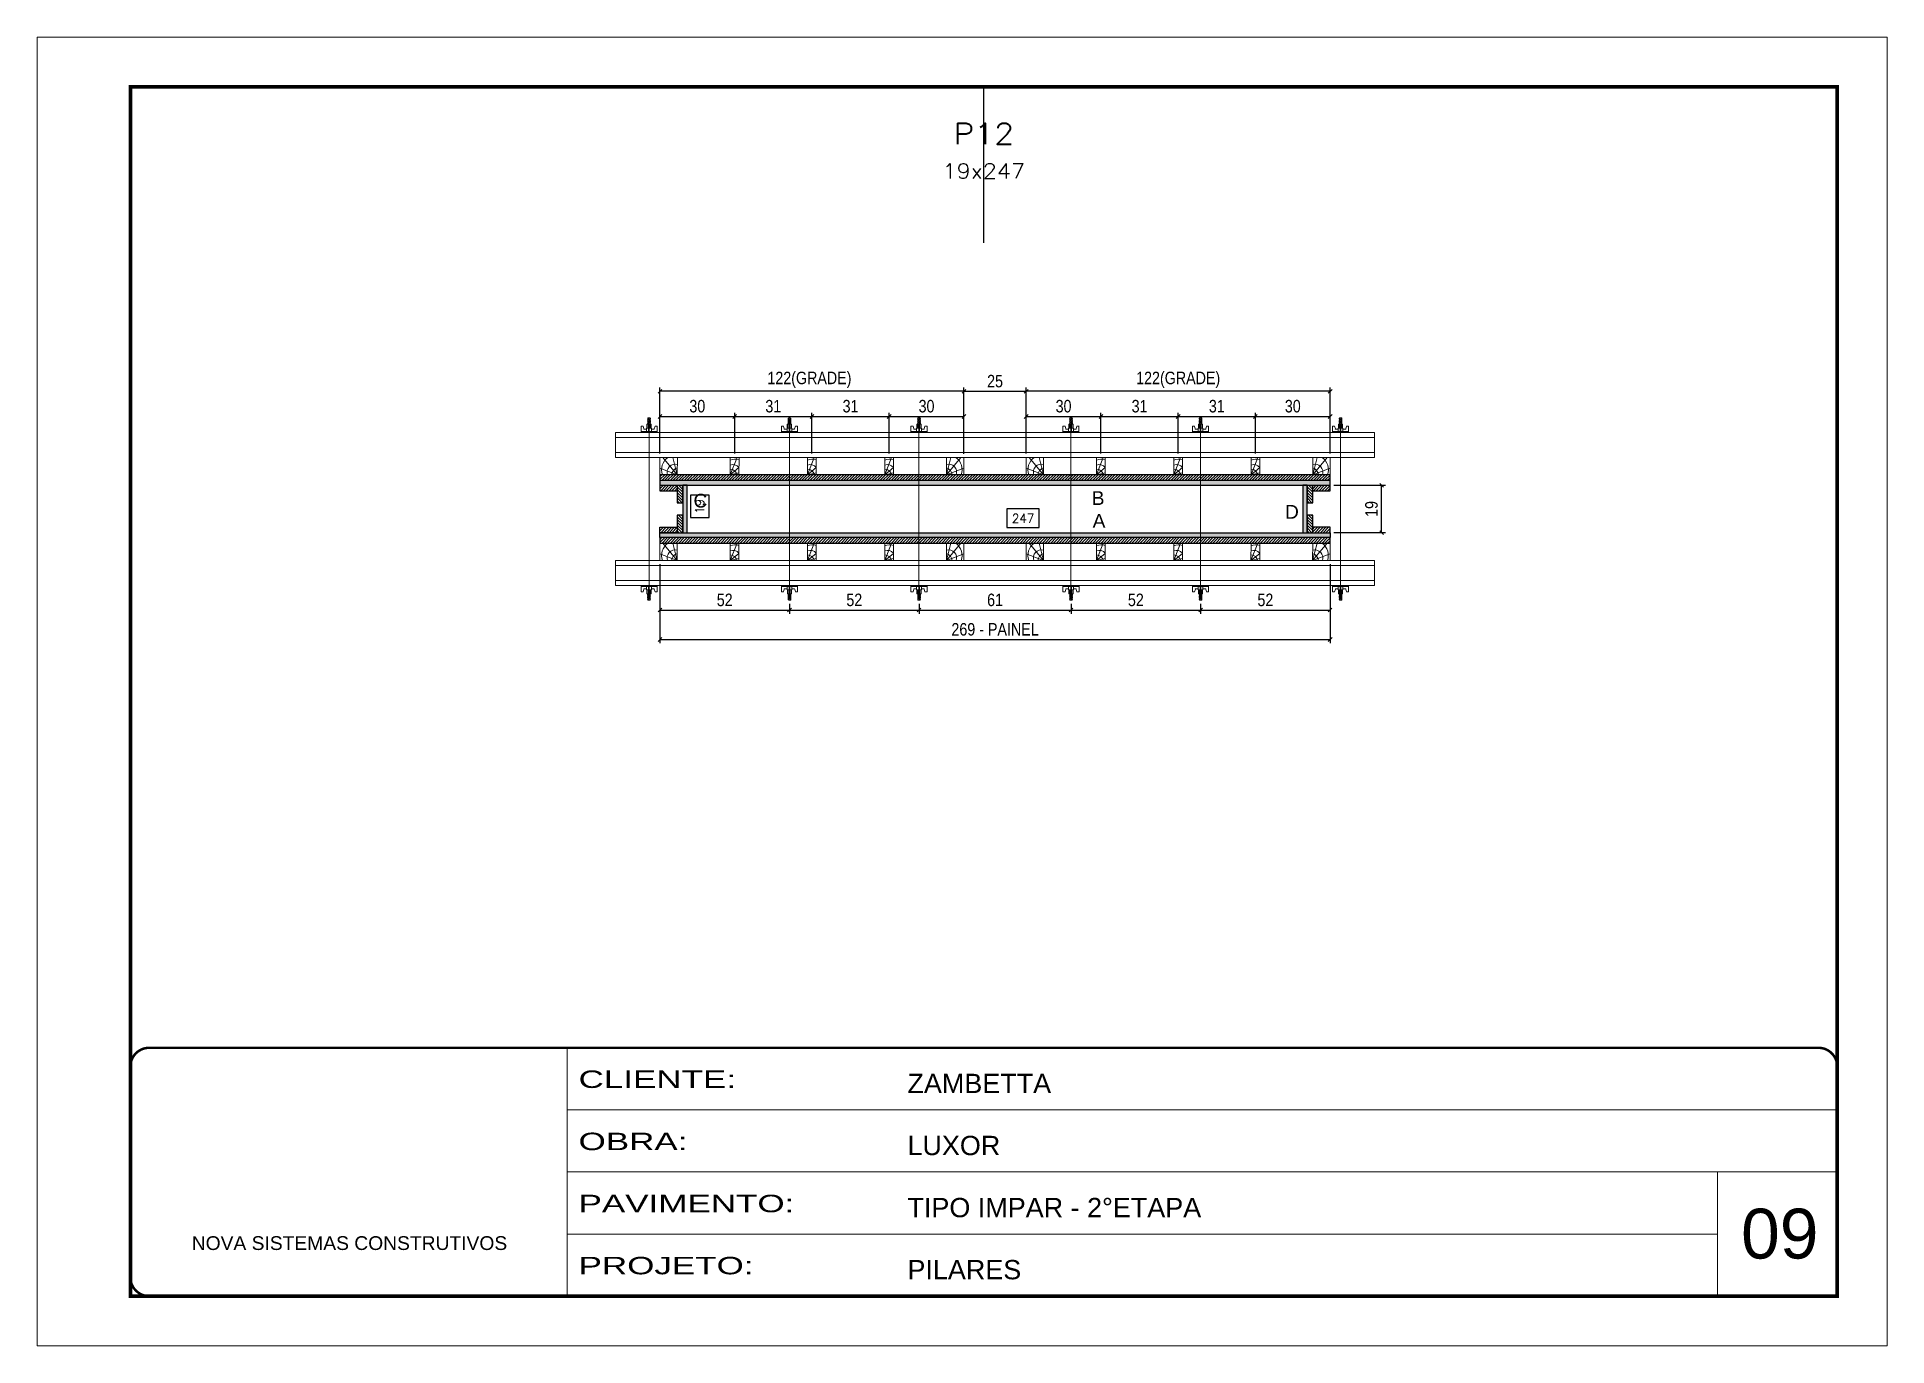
# Model space of a CAD drawing. Extents: x 14400 to 20667, y -21631 to 6985.
# Drawn here: x 14413 to 15898, y 3638 to 4688 of the extents above; entities that cross this region are included whole.
import ezdxf
from ezdxf.enums import TextEntityAlignment as Align

# ---------------------------------------------------------------- set-up
doc = ezdxf.new("R2010")
doc.units = 0
for name, pattern in [('CONTINUO', [0]), ('DASHED', [0.75, 0.5, -0.25]), ('HIDDEN', [0.375, 0.25, -0.125])]:
    doc.linetypes.add(name, pattern=pattern)
for name, color, linetype, lineweight in [('CARIMBO', 255, 'Continuous', 9), ('Folhas', 255, 'Continuous', 9), ('Hachura', 251, 'Continuous', 9), ('Madeira', 126, 'Continuous', 18), ('Perfil Metálico', 224, 'Continuous', 18), ('SARRAFO DE PRESSAO', 251, 'DASHED', 9), ('Texto Seção', 7, 'Continuous', 15)]:
    doc.layers.add(name, color=color, linetype=linetype, lineweight=lineweight)
for name, color, linetype in [('CHAPA', 1, 'Continuous'), ('COTA', 241, 'Continuous'), ('SARRAFO', 251, 'Continuous'), ('Texto de Titulo', 7, 'Continuous'), ('Texto Qtd Sarr', 242, 'Continuous'), ('TEXTO_GERAL', 7, 'Continuous')]:
    doc.layers.add(name, color=color, linetype=linetype)
doc.styles.add('ARIAL', font='arial.ttf')
doc.styles.add('COTA TECNICA 2X', font='techl___.ttf', dxfattribs={"height": 10})
doc.styles.add('ROMANS', font='romans.shx')
doc.styles.add('Tecnologia', font='')
doc.styles.get('Tecnologia').set_extended_font_data('Forgotten Futurist')
doc.dimstyles.new('SECAO PILAR', dxfattribs={"dimtxt": 10, "dimasz": 3, "dimexe": 3, "dimexo": 3, "dimgap": 3, "dimtad": 1, "dimdec": 1, "dimlfac": 0.5, "dimzin": 12, "dimdsep": 46, "dimtxsty": 'COTA TECNICA 2X', "dimblk1": 'OBLIQUE', "dimblk2": 'OBLIQUE', "dimsah": 1, "dimcen": 0.9, "dimclrd": 256, "dimclre": 256, "dimclrt": 256, "dimadec": 1, "dimazin": 3, "dimtfac": 1, "dimtdec": 1, "dimtmove": 0, "dimatfit": 3, "dimfxl": 1, "dimtolj": 1, "dimtzin": 12, "dimarcsym": 0})
doc.dimstyles.new('SECÇÃO 2', dxfattribs={"dimtxt": 7, "dimasz": 6, "dimexe": 0.18, "dimexo": 2, "dimgap": -4, "dimtad": 3, "dimdec": 1, "dimlfac": 0.5, "dimzin": 12, "dimdsep": 46, "dimtxsty": 'ROMANS', "dimblk": 'ARCHTICK', "dimcen": 0.09, "dimse1": 1, "dimse2": 1, "dimsd1": 1, "dimsd2": 1, "dimclrd": 180, "dimclre": 5, "dimclrt": 1, "dimadec": 0, "dimazin": 3, "dimtfac": 1, "dimtdec": 1, "dimtofl": 0, "dimtmove": 0, "dimatfit": 3, "dimldrblk": 'ARCHTICK', "dimfxl": 1, "dimtolj": 1, "dimtzin": 0, "dimarcsym": 0})
pattern_1 = [(225, (5789.5001, -18601.4308), (1.12253202, -1.12253202), [])]

msp = doc.modelspace()

# ---------------------------------------------------------------- texts
at = {"layer": 'CARIMBO', "style": 'ARIAL'}
msp.add_text('09', height=40, dxfattribs=at).set_placement((15781.33, 3707.72))
at = {"layer": 'TEXTO_GERAL', "style": 'ARIAL'}
for s, p in [('B', (15265.21, 4317.73)), ('C', (14945.96, 4315.63)), ('D', (15420.81, 4306.7)), ('A', (15265.96, 4299.5))]:
    msp.add_text(s, height=11, dxfattribs=at).set_placement(p, align=Align.MIDDLE_CENTER)

# ---------------------------------------------------------------- blocks, each defined once
blk = doc.blocks.new('9999999999')
at = {"color": 30, "linetype": 'CONTINUO'}
for p, q in [((98564.6, 34230.2), (98564.6, 34429.4)), ((98564.6, 34379.6), (99584, 34379.6)), ((98564.6, 34329.8), (99488, 34329.8)), ((99584, 34329.8), (99488, 34329.8)), ((99488, 34329.8), (99488, 34230.2)), ((98564.6, 34280), (99488, 34280))]:
    blk.add_line(p, q, dxfattribs=at)
at = {"color": 30, "linetype": 'CONTINUO', "const_width": 2}
blk.add_lwpolyline([(99584, 34230.2), (99584, 34414.4, 0.414214), (99569, 34429.4), (98229, 34429.4, 0.414214), (98214, 34414.4), (98214, 34245.2, 0.414214), (98229, 34230.2), (99584, 34230.2)], format="xyb", dxfattribs=at)
at = {"layer": 'Folhas'}
blk.add_lwpolyline([(98139, 34190.2), (99624, 34190.2), (99624, 35240.2), (98139, 35240.2)], close=True, dxfattribs=at)
at = {"layer": 'Folhas', "color": 30, "const_width": 3}
blk.add_lwpolyline([(98214, 34230.2), (99584, 34230.2), (99584, 35200.2), (98214, 35200.2)], close=True, dxfattribs=at)
at = {"color": 7, "linetype": 'Continuous', "ltscale": 5, "style": 'ARIAL'}
for s, height, p in [('ZAMBETTA', 15.48, (98837.7, 34393.1)), ('LUXOR', 15.48, (98837.7, 34343.3)), ('TIPO IMPAR - 2°ETAPA', 15.483, (98837.7, 34293.5)), ('NOVA SISTEMAS CONSTRUTIVOS', 11.059, (98263.2, 34267.2)), ('PILARES', 15.48, (98837.7, 34243.7))]:
    blk.add_text(s, height=height, dxfattribs=at).set_placement(p)
at = {"layer": 'Folhas', "color": 7, "style": 'Tecnologia', "width": 1.5}
for s, p in [('CLIENTE:', (98573.7, 34397.2)), ('OBRA:', (98573.7, 34347.3)), ('PAVIMENTO:', (98573.7, 34297.5)), ('PROJETO:', (98573.7, 34247.7))]:
    blk.add_text(s, height=14, dxfattribs=at).set_placement(p)
blk = doc.blocks.new('*D664')
at = {"layer": 'COTA', "color": 180, "lineweight": -2, "transparency": 16777216}
for p, q in [((14952.9, 4320.1), (14937.9, 4320.1)), ((14937.9, 4320.1), (14937.9, 4302.1)), ((14952.9, 4302.1), (14952.9, 4320.1)), ((14937.9, 4302.1), (14952.9, 4302.1))]:
    blk.add_line(p, q, dxfattribs=at)
at = {"layer": 'Defpoints', "color": 0, "transparency": 16777216}
for p in [(14952.8, 4328), (14952.8, 4290), (14956.9, 4290)]:
    blk.add_point(p, dxfattribs=at)
at = {"layer": 'COTA', "color": 1, "transparency": 16777216, "insert": (14945.4, 4311.1), "char_height": 7, "attachment_point": 5, "rotation": 90, "style": 'ROMANS'}
blk.add_mtext('\\A1;19', dxfattribs=at)
blk = doc.blocks.new('_ArchTick')
at = {"color": 0, "linetype": 'ByBlock', "const_width": 0.15}
blk.add_lwpolyline([(-0.5, -0.5), (0.5, 0.5)], dxfattribs=at)
blk = doc.blocks.new('*D665')
at = {"layer": 'COTA', "color": 180, "lineweight": -2, "transparency": 16777216}
for p, q in [((15218, 4309), (15192, 4309)), ((15192, 4309), (15192, 4294)), ((15218, 4294), (15218, 4309)), ((15192, 4294), (15218, 4294))]:
    blk.add_line(p, q, dxfattribs=at)
at = {"layer": 'Defpoints', "color": 0, "transparency": 16777216}
for p in [(14935.5, 4290), (15429.5, 4290), (15429.5, 4290)]:
    blk.add_point(p, dxfattribs=at)
at = {"layer": 'COTA', "color": 1, "transparency": 16777216, "insert": (15205, 4301.5), "char_height": 7, "attachment_point": 5, "style": 'ROMANS'}
blk.add_mtext('\\A1;247', dxfattribs=at)
blk = doc.blocks.new('_Oblique')
at = {"color": 0, "linetype": 'ByBlock', "lineweight": -2}
blk.add_line((-0.5, -0.5), (0.5, 0.5), dxfattribs=at)
blk = doc.blocks.new('*D666')
at = {"layer": 'COTA', "lineweight": -2, "transparency": 16777216}
for p, q in [((14913.5, 4264.6), (14913.5, 4201.3)), ((15451.5, 4264.6), (15451.5, 4201.3)), ((14913.5, 4204.3), (15451.5, 4204.3))]:
    blk.add_line(p, q, dxfattribs=at)
at = {"layer": 'Defpoints', "color": 0, "transparency": 16777216}
for p in [(14913.5, 4267.6), (15451.5, 4267.6), (15451.5, 4204.3)]:
    blk.add_point(p, dxfattribs=at)
at = {"layer": 'COTA', "lineweight": -2, "transparency": 16777216, "xscale": 3, "yscale": 3, "zscale": 3, "rotation": 180}
blk.add_blockref('_Oblique', (14913.5, 4204.3), dxfattribs=at)
at = {"layer": 'COTA', "lineweight": -2, "transparency": 16777216, "xscale": 3, "yscale": 3, "zscale": 3}
blk.add_blockref('_Oblique', (15451.5, 4204.3), dxfattribs=at)
at = {"layer": 'COTA', "transparency": 16777216, "insert": (15182.5, 4212.4), "char_height": 10, "attachment_point": 5, "style": 'COTA TECNICA 2X'}
blk.add_mtext('\\A1;269 - PAINEL', dxfattribs=at)
blk = doc.blocks.new('*D667')
at = {"layer": 'COTA', "lineweight": -2, "transparency": 16777216}
for p, q in [((14913.5, 4264.6), (14913.5, 4224.9)), ((15017.5, 4232.8), (15017.5, 4224.9)), ((14913.5, 4227.9), (15017.5, 4227.9))]:
    blk.add_line(p, q, dxfattribs=at)
at = {"layer": 'Defpoints', "color": 0, "transparency": 16777216}
for p in [(14913.5, 4267.6), (15017.5, 4235.8), (15017.5, 4227.9)]:
    blk.add_point(p, dxfattribs=at)
at = {"layer": 'COTA', "lineweight": -2, "transparency": 16777216, "xscale": 3, "yscale": 3, "zscale": 3, "rotation": 180}
blk.add_blockref('_Oblique', (14913.5, 4227.9), dxfattribs=at)
at = {"layer": 'COTA', "lineweight": -2, "transparency": 16777216, "xscale": 3, "yscale": 3, "zscale": 3}
blk.add_blockref('_Oblique', (15017.5, 4227.9), dxfattribs=at)
at = {"layer": 'COTA', "transparency": 16777216, "insert": (14965.5, 4236), "char_height": 10, "attachment_point": 5, "style": 'COTA TECNICA 2X'}
blk.add_mtext('\\A1;52', dxfattribs=at)
blk = doc.blocks.new('C')
at = {"layer": 'Hachura', "color": 0}
for p, q in [((0, 3.22), (0, -3.22)), ((0.45, 3.22), (0, 3.22)), ((0.46, 3.16), (0, 3.16)), ((0.46, 3.05), (0, 3.05)), ((0.46, 2.88), (0, 2.88)), ((0, 2.75), (0, -1.16)), ((0.46, 2.65), (0, 2.65)), ((0.46, 2.23), (0, 2.23)), ((0.46, 1.51), (0, 1.51)), ((0.39, 0.49), (0.17, 0.49)), ((0.45, -3.23), (0.45, 3.22)), ((0.45, 3.22), (2.58, 3.22)), ((1.74, 0.97), (0.45, 0.97)), ((1.45, 0.1), (0.45, 0.1)), ((1.35, 1.94), (1.35, 0.96)), ((2.58, 2.39), (1.47, 2.09)), ((1.74, -0.97), (1.74, 0.97)), ((1.74, 0.97), (1.74, 0.84)), ((1.74, 0.97), (1.74, 0.84)), ((1.74, 0.84), (3.35, 0.84)), ((3.35, 0.45), (1.74, 0.45)), ((2.58, 3.22), (2.58, 2.39)), ((3.32, 0.84), (3.32, -0.84)), ((3.35, 0.84), (3.35, -0.84)), ((3.68, 0.45), (3.35, 0.45)), ((3.84, -0.52), (3.35, 0.45)), ((3.35, 0.06), (3.67, -0.57)), ((3.68, 0.45), (4.16, -0.52)), ((3.72, 0.5), (4.25, -0.57)), ((4.37, -0.55), (3.83, 0.53)), ((4.15, 0.45), (3.93, 0.45)), ((4.42, -0.52), (3.93, 0.45)), ((4.15, 0.45), (4.26, 0.45)), ((4.26, 0.45), (4.74, -0.52)), ((4.3, 0.5), (4.83, -0.57)), ((4.95, -0.55), (4.41, 0.53)), ((4.51, 0.45), (4.84, 0.45)), ((5, -0.52), (4.51, 0.45)), ((4.84, 0.45), (5.32, -0.52)), ((4.88, 0.5), (5.41, -0.57)), ((5.53, -0.55), (4.99, 0.53)), ((5.58, -0.52), (5.09, 0.45)), ((5.42, 0.45), (5.09, 0.45)), ((5.58, -0.52), (5.09, 0.45)), ((5.42, 0.45), (5.74, -0.19)), ((5.46, 0.5), (5.74, -0.07)), ((5.74, 0.19), (5.57, 0.53)), ((5.74, 0.32), (5.68, 0.45)), ((5.68, 0.45), (5.74, 0.45)), ((5.74, 0.45), (5.9, 0.29)), ((5.74, 0.45), (5.74, -0.52)), ((5.9, -0.36), (5.9, 0.29)), ((0.45, 0), (0, 0)), ((0.46, -1.52), (0, -1.52)), ((0.46, -2.23), (0, -2.23)), ((0.46, -2.65), (0, -2.65)), ((0.46, -2.88), (0, -2.88)), ((0.46, -3.05), (0, -3.05)), ((0.46, -3.16), (0, -3.16)), ((0, -3.22), (2.57, -3.22)), ((0.08, -0.48), (0.29, -0.48)), ((0.29, -0.48), (0.4, -0.48)), ((0.45, 0), (0.45, -0.97)), ((0.45, -0.16), (1.45, -0.16)), ((0.45, -0.65), (0.45, -0.32)), ((0.45, -3.23), (0.45, -0.65)), ((0.45, -0.97), (1.74, -0.97)), ((1.35, -1.94), (1.35, -0.97)), ((2.58, -2.39), (1.47, -2.1)), ((3.35, -0.32), (1.74, -0.32)), ((3.35, -0.84), (1.74, -0.84)), ((2.58, -3.23), (2.58, -2.39)), ((3.35, -0.07), (3.58, -0.52)), ((3.35, -0.52), (3.58, -0.52)), ((3.84, -0.52), (4.16, -0.52)), ((4.42, -0.52), (4.74, -0.52)), ((4.63, -0.52), (4.74, -0.52)), ((5, -0.52), (5.32, -0.52)), ((5.58, -0.52), (5.74, -0.52)), ((5.74, -0.52), (5.9, -0.36)), ((5.74, -0.52), (5.74, -0.52))]:
    blk.add_line(p, q, dxfattribs=at)
for centre, radius, start, end in [((1.52, 1.94), 0.161, 104.74356, 180), ((1.44, -0.03), 0.129, 272.69497, 87.30503), ((3.81, 0.39), 0.143, 25.56881, 154.43119), ((4.39, 0.39), 0.143, 25.56881, 154.43119), ((4.97, 0.39), 0.143, 25.56881, 154.43119), ((5.55, 0.39), 0.143, 25.56881, 154.43119), ((0.17, -0.37), 0.174, 221.74404, 317.85924), ((1.52, -1.94), 0.161, 180, 255.25644), ((3.71, -0.4), 0.174, 222.14076, 318.25596), ((4.29, -0.4), 0.174, 222.14076, 318.25596), ((4.87, -0.4), 0.174, 222.14076, 318.25596), ((5.45, -0.4), 0.174, 222.14076, 318.25596), ((5.61, -0.4), 0.174, 317.85924, 318.25596)]:
    blk.add_arc(centre, radius, start, end, dxfattribs=at)
blk = doc.blocks.new('*D668')
at = {"layer": 'COTA', "lineweight": -2, "transparency": 16777216}
for p, q in [((15243.5, 4232.8), (15243.5, 4224.9)), ((15347.5, 4232.8), (15347.5, 4224.9)), ((15243.5, 4227.9), (15347.5, 4227.9))]:
    blk.add_line(p, q, dxfattribs=at)
at = {"layer": 'Defpoints', "color": 0, "transparency": 16777216}
for p in [(15243.5, 4235.8), (15347.5, 4235.8), (15347.5, 4227.9)]:
    blk.add_point(p, dxfattribs=at)
at = {"layer": 'COTA', "lineweight": -2, "transparency": 16777216, "xscale": 3, "yscale": 3, "zscale": 3, "rotation": 180}
blk.add_blockref('_Oblique', (15243.5, 4227.9), dxfattribs=at)
at = {"layer": 'COTA', "lineweight": -2, "transparency": 16777216, "xscale": 3, "yscale": 3, "zscale": 3}
blk.add_blockref('_Oblique', (15347.5, 4227.9), dxfattribs=at)
at = {"layer": 'COTA', "transparency": 16777216, "insert": (15295.5, 4236), "char_height": 10, "attachment_point": 5, "style": 'COTA TECNICA 2X'}
blk.add_mtext('\\A1;52', dxfattribs=at)
blk = doc.blocks.new('*D669')
at = {"layer": 'COTA', "lineweight": -2, "transparency": 16777216}
for p, q in [((15454.5, 4328), (15495.8, 4328)), ((15492.8, 4290), (15492.8, 4328)), ((15454.5, 4290), (15495.8, 4290))]:
    blk.add_line(p, q, dxfattribs=at)
at = {"layer": 'Defpoints', "color": 0, "transparency": 16777216}
for p in [(15451.5, 4328), (15492.8, 4328), (15451.5, 4290)]:
    blk.add_point(p, dxfattribs=at)
at = {"layer": 'COTA', "lineweight": -2, "transparency": 16777216, "xscale": 3, "yscale": 3, "zscale": 3}
for p, rotation in [((15492.8, 4328), 90), ((15492.8, 4290), 270)]:
    blk.add_blockref('_Oblique', p, dxfattribs=dict(at, rotation=rotation))
at = {"layer": 'COTA', "transparency": 16777216, "insert": (15484.7, 4309), "char_height": 10, "attachment_point": 5, "rotation": 90, "style": 'COTA TECNICA 2X'}
blk.add_mtext('\\A1;19', dxfattribs=at)
blk = doc.blocks.new('*D670')
at = {"layer": 'COTA', "lineweight": -2, "transparency": 16777216}
for p, q in [((15017.5, 4232.8), (15017.5, 4224.9)), ((15121.5, 4232.8), (15121.5, 4224.9)), ((15017.5, 4227.9), (15121.5, 4227.9))]:
    blk.add_line(p, q, dxfattribs=at)
at = {"layer": 'Defpoints', "color": 0, "transparency": 16777216}
for p in [(15017.5, 4235.8), (15121.5, 4235.8), (15121.5, 4227.9)]:
    blk.add_point(p, dxfattribs=at)
at = {"layer": 'COTA', "lineweight": -2, "transparency": 16777216, "xscale": 3, "yscale": 3, "zscale": 3, "rotation": 180}
blk.add_blockref('_Oblique', (15017.5, 4227.9), dxfattribs=at)
at = {"layer": 'COTA', "lineweight": -2, "transparency": 16777216, "xscale": 3, "yscale": 3, "zscale": 3}
blk.add_blockref('_Oblique', (15121.5, 4227.9), dxfattribs=at)
at = {"layer": 'COTA', "transparency": 16777216, "insert": (15069.5, 4236), "char_height": 10, "attachment_point": 5, "style": 'COTA TECNICA 2X'}
blk.add_mtext('\\A1;52', dxfattribs=at)
blk = doc.blocks.new('PONTALETE')
at = {"layer": 'Madeira'}
for q in [(2.71, 7), (7, 5.76), (7, 1.74)]:
    blk.add_line((0, 0), q, dxfattribs=at)
blk.add_lwpolyline([(0, 0), (7, 0), (7, 7), (0, 7)], close=True, dxfattribs=at)
for centre, radius, start, end in [((2.04, 0.06), 6.23, 37.28179, 109.09128), ((1.09, 0.9), 3.19, 343.60304, 109.98471), ((-0.21, -0.78), 3.09, 14.63219, 86.0383)]:
    blk.add_arc(centre, radius, start, end, dxfattribs=at)
blk = doc.blocks.new('MEIO PONTALETE')
at = {"layer": 'Madeira'}
for q in [(2.71, 7), (3.5, 2.88), (3.5, 0.87)]:
    blk.add_line((0, 0), q, dxfattribs=at)
blk.add_lwpolyline([(0, 0), (3.5, 0), (3.5, 7), (0, 7)], close=True, dxfattribs=at)
for centre, radius, start, end in [((2.04, 0.06), 6.23, 76.44987, 109.09128), ((1.09, 0.9), 3.19, 40.90626, 109.98471), ((-0.21, -0.78), 3.09, 14.63219, 86.0383)]:
    blk.add_arc(centre, radius, start, end, dxfattribs=at)
blk = doc.blocks.new('*D671')
at = {"layer": 'COTA', "lineweight": -2, "transparency": 16777216}
for p, q in [((15207.5, 4353.4), (15207.5, 4386.2)), ((15207.5, 4383.2), (15267.5, 4383.2)), ((15267.5, 4353.4), (15267.5, 4386.2))]:
    blk.add_line(p, q, dxfattribs=at)
at = {"layer": 'Defpoints', "color": 0, "transparency": 16777216}
for p in [(15267.5, 4383.2), (15207.5, 4350.4), (15267.5, 4350.4)]:
    blk.add_point(p, dxfattribs=at)
at = {"layer": 'COTA', "lineweight": -2, "transparency": 16777216, "xscale": 3, "yscale": 3, "zscale": 3, "rotation": 180}
blk.add_blockref('_Oblique', (15207.5, 4383.2), dxfattribs=at)
at = {"layer": 'COTA', "lineweight": -2, "transparency": 16777216, "xscale": 3, "yscale": 3, "zscale": 3}
blk.add_blockref('_Oblique', (15267.5, 4383.2), dxfattribs=at)
at = {"layer": 'COTA', "transparency": 16777216, "insert": (15237.5, 4391.4), "char_height": 10, "attachment_point": 5, "style": 'COTA TECNICA 2X'}
blk.add_mtext('\\A1;30', dxfattribs=at)
blk = doc.blocks.new('*D672')
at = {"layer": 'COTA', "lineweight": -2, "transparency": 16777216}
for p, q in [((15207.5, 4353.4), (15207.5, 4406.4)), ((15451.5, 4403.4), (15207.5, 4403.4)), ((15451.5, 4353.4), (15451.5, 4406.4))]:
    blk.add_line(p, q, dxfattribs=at)
at = {"layer": 'Defpoints', "color": 0, "transparency": 16777216}
for p in [(15207.5, 4403.4), (15207.5, 4350.4), (15451.5, 4350.4)]:
    blk.add_point(p, dxfattribs=at)
at = {"layer": 'COTA', "lineweight": -2, "transparency": 16777216, "xscale": 3, "yscale": 3, "zscale": 3, "rotation": 180}
blk.add_blockref('_Oblique', (15207.5, 4403.4), dxfattribs=at)
at = {"layer": 'COTA', "lineweight": -2, "transparency": 16777216, "xscale": 3, "yscale": 3, "zscale": 3}
blk.add_blockref('_Oblique', (15451.5, 4403.4), dxfattribs=at)
at = {"layer": 'COTA', "transparency": 16777216, "insert": (15329.5, 4412.6), "char_height": 10, "attachment_point": 5, "style": 'COTA TECNICA 2X'}
blk.add_mtext('\\A1;122(GRADE)', dxfattribs=at)
blk = doc.blocks.new('*D673')
at = {"layer": 'COTA', "lineweight": -2, "transparency": 16777216}
for p, q in [((15267.5, 4353.4), (15267.5, 4386.2)), ((15267.5, 4383.2), (15329.5, 4383.2)), ((15329.5, 4353.4), (15329.5, 4386.2))]:
    blk.add_line(p, q, dxfattribs=at)
at = {"layer": 'Defpoints', "color": 0, "transparency": 16777216}
for p in [(15329.5, 4383.2), (15267.5, 4350.4), (15329.5, 4350.4)]:
    blk.add_point(p, dxfattribs=at)
at = {"layer": 'COTA', "lineweight": -2, "transparency": 16777216, "xscale": 3, "yscale": 3, "zscale": 3, "rotation": 180}
blk.add_blockref('_Oblique', (15267.5, 4383.2), dxfattribs=at)
at = {"layer": 'COTA', "lineweight": -2, "transparency": 16777216, "xscale": 3, "yscale": 3, "zscale": 3}
blk.add_blockref('_Oblique', (15329.5, 4383.2), dxfattribs=at)
at = {"layer": 'COTA', "transparency": 16777216, "insert": (15298.5, 4391.4), "char_height": 10, "attachment_point": 5, "style": 'COTA TECNICA 2X'}
blk.add_mtext('\\A1;31', dxfattribs=at)
blk = doc.blocks.new('*D674')
at = {"layer": 'COTA', "lineweight": -2, "transparency": 16777216}
for p, q in [((15329.5, 4353.4), (15329.5, 4386.2)), ((15329.5, 4383.2), (15391.5, 4383.2)), ((15391.5, 4353.4), (15391.5, 4386.2))]:
    blk.add_line(p, q, dxfattribs=at)
at = {"layer": 'Defpoints', "color": 0, "transparency": 16777216}
for p in [(15391.5, 4383.2), (15329.5, 4350.4), (15391.5, 4350.4)]:
    blk.add_point(p, dxfattribs=at)
at = {"layer": 'COTA', "lineweight": -2, "transparency": 16777216, "xscale": 3, "yscale": 3, "zscale": 3, "rotation": 180}
blk.add_blockref('_Oblique', (15329.5, 4383.2), dxfattribs=at)
at = {"layer": 'COTA', "lineweight": -2, "transparency": 16777216, "xscale": 3, "yscale": 3, "zscale": 3}
blk.add_blockref('_Oblique', (15391.5, 4383.2), dxfattribs=at)
at = {"layer": 'COTA', "transparency": 16777216, "insert": (15360.5, 4391.4), "char_height": 10, "attachment_point": 5, "style": 'COTA TECNICA 2X'}
blk.add_mtext('\\A1;31', dxfattribs=at)
blk = doc.blocks.new('*D675')
at = {"layer": 'COTA', "lineweight": -2, "transparency": 16777216}
for p, q in [((15391.5, 4353.4), (15391.5, 4386.2)), ((15391.5, 4383.2), (15451.5, 4383.2)), ((15451.5, 4353.4), (15451.5, 4386.2))]:
    blk.add_line(p, q, dxfattribs=at)
at = {"layer": 'Defpoints', "color": 0, "transparency": 16777216}
for p in [(15451.5, 4383.2), (15391.5, 4350.4), (15451.5, 4350.4)]:
    blk.add_point(p, dxfattribs=at)
at = {"layer": 'COTA', "lineweight": -2, "transparency": 16777216, "xscale": 3, "yscale": 3, "zscale": 3, "rotation": 180}
blk.add_blockref('_Oblique', (15391.5, 4383.2), dxfattribs=at)
at = {"layer": 'COTA', "lineweight": -2, "transparency": 16777216, "xscale": 3, "yscale": 3, "zscale": 3}
blk.add_blockref('_Oblique', (15451.5, 4383.2), dxfattribs=at)
at = {"layer": 'COTA', "transparency": 16777216, "insert": (15421.5, 4391.4), "char_height": 10, "attachment_point": 5, "style": 'COTA TECNICA 2X'}
blk.add_mtext('\\A1;30', dxfattribs=at)
blk = doc.blocks.new('*D676')
at = {"layer": 'COTA', "lineweight": -2, "transparency": 16777216}
for p, q in [((14913.5, 4353.4), (14913.5, 4386.2)), ((14913.5, 4383.2), (14973.5, 4383.2)), ((14973.5, 4353.4), (14973.5, 4386.2))]:
    blk.add_line(p, q, dxfattribs=at)
at = {"layer": 'Defpoints', "color": 0, "transparency": 16777216}
for p in [(14973.5, 4383.2), (14913.5, 4350.4), (14973.5, 4350.4)]:
    blk.add_point(p, dxfattribs=at)
at = {"layer": 'COTA', "lineweight": -2, "transparency": 16777216, "xscale": 3, "yscale": 3, "zscale": 3, "rotation": 180}
blk.add_blockref('_Oblique', (14913.5, 4383.2), dxfattribs=at)
at = {"layer": 'COTA', "lineweight": -2, "transparency": 16777216, "xscale": 3, "yscale": 3, "zscale": 3}
blk.add_blockref('_Oblique', (14973.5, 4383.2), dxfattribs=at)
at = {"layer": 'COTA', "transparency": 16777216, "insert": (14943.5, 4391.4), "char_height": 10, "attachment_point": 5, "style": 'COTA TECNICA 2X'}
blk.add_mtext('\\A1;30', dxfattribs=at)
blk = doc.blocks.new('*D677')
at = {"layer": 'COTA', "lineweight": -2, "transparency": 16777216}
for p, q in [((14913.5, 4353.4), (14913.5, 4406.4)), ((15157.5, 4403.4), (14913.5, 4403.4)), ((15157.5, 4353.4), (15157.5, 4406.4))]:
    blk.add_line(p, q, dxfattribs=at)
at = {"layer": 'Defpoints', "color": 0, "transparency": 16777216}
for p in [(14913.5, 4403.4), (14913.5, 4350.4), (15157.5, 4350.4)]:
    blk.add_point(p, dxfattribs=at)
at = {"layer": 'COTA', "lineweight": -2, "transparency": 16777216, "xscale": 3, "yscale": 3, "zscale": 3, "rotation": 180}
blk.add_blockref('_Oblique', (14913.5, 4403.4), dxfattribs=at)
at = {"layer": 'COTA', "lineweight": -2, "transparency": 16777216, "xscale": 3, "yscale": 3, "zscale": 3}
blk.add_blockref('_Oblique', (15157.5, 4403.4), dxfattribs=at)
at = {"layer": 'COTA', "transparency": 16777216, "insert": (15033.5, 4412.6), "char_height": 10, "attachment_point": 5, "style": 'COTA TECNICA 2X'}
blk.add_mtext('\\A1;122(GRADE)', dxfattribs=at)
blk = doc.blocks.new('*D678')
at = {"layer": 'COTA', "lineweight": -2, "transparency": 16777216}
for p, q in [((14973.5, 4353.4), (14973.5, 4386.2)), ((14973.5, 4383.2), (15035.5, 4383.2)), ((15035.5, 4353.4), (15035.5, 4386.2))]:
    blk.add_line(p, q, dxfattribs=at)
at = {"layer": 'Defpoints', "color": 0, "transparency": 16777216}
for p in [(15035.5, 4383.2), (14973.5, 4350.4), (15035.5, 4350.4)]:
    blk.add_point(p, dxfattribs=at)
at = {"layer": 'COTA', "lineweight": -2, "transparency": 16777216, "xscale": 3, "yscale": 3, "zscale": 3, "rotation": 180}
blk.add_blockref('_Oblique', (14973.5, 4383.2), dxfattribs=at)
at = {"layer": 'COTA', "lineweight": -2, "transparency": 16777216, "xscale": 3, "yscale": 3, "zscale": 3}
blk.add_blockref('_Oblique', (15035.5, 4383.2), dxfattribs=at)
at = {"layer": 'COTA', "transparency": 16777216, "insert": (15004.5, 4391.4), "char_height": 10, "attachment_point": 5, "style": 'COTA TECNICA 2X'}
blk.add_mtext('\\A1;31', dxfattribs=at)
blk = doc.blocks.new('*D679')
at = {"layer": 'COTA', "lineweight": -2, "transparency": 16777216}
for p, q in [((15035.5, 4353.4), (15035.5, 4386.2)), ((15035.5, 4383.2), (15097.5, 4383.2)), ((15097.5, 4353.4), (15097.5, 4386.2))]:
    blk.add_line(p, q, dxfattribs=at)
at = {"layer": 'Defpoints', "color": 0, "transparency": 16777216}
for p in [(15097.5, 4383.2), (15035.5, 4350.4), (15097.5, 4350.4)]:
    blk.add_point(p, dxfattribs=at)
at = {"layer": 'COTA', "lineweight": -2, "transparency": 16777216, "xscale": 3, "yscale": 3, "zscale": 3, "rotation": 180}
blk.add_blockref('_Oblique', (15035.5, 4383.2), dxfattribs=at)
at = {"layer": 'COTA', "lineweight": -2, "transparency": 16777216, "xscale": 3, "yscale": 3, "zscale": 3}
blk.add_blockref('_Oblique', (15097.5, 4383.2), dxfattribs=at)
at = {"layer": 'COTA', "transparency": 16777216, "insert": (15066.5, 4391.4), "char_height": 10, "attachment_point": 5, "style": 'COTA TECNICA 2X'}
blk.add_mtext('\\A1;31', dxfattribs=at)
blk = doc.blocks.new('*D680')
at = {"layer": 'COTA', "lineweight": -2, "transparency": 16777216}
for p, q in [((15097.5, 4353.4), (15097.5, 4386.2)), ((15097.5, 4383.2), (15157.5, 4383.2)), ((15157.5, 4353.4), (15157.5, 4386.2))]:
    blk.add_line(p, q, dxfattribs=at)
at = {"layer": 'Defpoints', "color": 0, "transparency": 16777216}
for p in [(15157.5, 4383.2), (15097.5, 4350.4), (15157.5, 4350.4)]:
    blk.add_point(p, dxfattribs=at)
at = {"layer": 'COTA', "lineweight": -2, "transparency": 16777216, "xscale": 3, "yscale": 3, "zscale": 3, "rotation": 180}
blk.add_blockref('_Oblique', (15097.5, 4383.2), dxfattribs=at)
at = {"layer": 'COTA', "lineweight": -2, "transparency": 16777216, "xscale": 3, "yscale": 3, "zscale": 3}
blk.add_blockref('_Oblique', (15157.5, 4383.2), dxfattribs=at)
at = {"layer": 'COTA', "transparency": 16777216, "insert": (15127.5, 4391.4), "char_height": 10, "attachment_point": 5, "style": 'COTA TECNICA 2X'}
blk.add_mtext('\\A1;30', dxfattribs=at)
blk = doc.blocks.new('*D681')
at = {"layer": 'COTA', "lineweight": -2, "transparency": 16777216}
for p, q in [((15157.5, 4353.3), (15157.5, 4406.4)), ((15157.5, 4403.4), (15207.5, 4403.4)), ((15207.5, 4353.4), (15207.5, 4406.4))]:
    blk.add_line(p, q, dxfattribs=at)
at = {"layer": 'Defpoints', "color": 0, "transparency": 16777216}
for p in [(15207.5, 4403.4), (15157.5, 4350.3), (15207.5, 4350.4)]:
    blk.add_point(p, dxfattribs=at)
at = {"layer": 'COTA', "lineweight": -2, "transparency": 16777216, "xscale": 3, "yscale": 3, "zscale": 3, "rotation": 180}
blk.add_blockref('_Oblique', (15157.5, 4403.4), dxfattribs=at)
at = {"layer": 'COTA', "lineweight": -2, "transparency": 16777216, "xscale": 3, "yscale": 3, "zscale": 3}
blk.add_blockref('_Oblique', (15207.5, 4403.4), dxfattribs=at)
at = {"layer": 'COTA', "transparency": 16777216, "insert": (15182.5, 4411.5), "char_height": 10, "attachment_point": 5, "style": 'COTA TECNICA 2X'}
blk.add_mtext('\\A1;25', dxfattribs=at)
blk = doc.blocks.new('*D682')
at = {"layer": 'COTA', "lineweight": -2, "transparency": 16777216}
for p, q in [((15451.4, 4264.6), (15451.4, 4224.9)), ((15347.5, 4232.8), (15347.5, 4224.9)), ((15347.5, 4227.9), (15451.4, 4227.9))]:
    blk.add_line(p, q, dxfattribs=at)
at = {"layer": 'Defpoints', "color": 0, "transparency": 16777216}
for p in [(15451.4, 4267.6), (15347.5, 4235.8), (15451.4, 4227.9)]:
    blk.add_point(p, dxfattribs=at)
at = {"layer": 'COTA', "lineweight": -2, "transparency": 16777216, "xscale": 3, "yscale": 3, "zscale": 3, "rotation": 180}
blk.add_blockref('_Oblique', (15347.5, 4227.9), dxfattribs=at)
at = {"layer": 'COTA', "lineweight": -2, "transparency": 16777216, "xscale": 3, "yscale": 3, "zscale": 3}
blk.add_blockref('_Oblique', (15451.4, 4227.9), dxfattribs=at)
at = {"layer": 'COTA', "transparency": 16777216, "insert": (15399.5, 4236), "char_height": 10, "attachment_point": 5, "style": 'COTA TECNICA 2X'}
blk.add_mtext('\\A1;52', dxfattribs=at)
blk = doc.blocks.new('*D683')
at = {"layer": 'COTA', "lineweight": -2, "transparency": 16777216}
for p, q in [((15121.5, 4232.8), (15121.5, 4224.9)), ((15243.5, 4232.8), (15243.5, 4224.9)), ((15121.5, 4227.9), (15243.5, 4227.9))]:
    blk.add_line(p, q, dxfattribs=at)
at = {"layer": 'Defpoints', "color": 0, "transparency": 16777216}
for p in [(15121.5, 4235.8), (15243.5, 4235.8), (15243.5, 4227.9)]:
    blk.add_point(p, dxfattribs=at)
at = {"layer": 'COTA', "lineweight": -2, "transparency": 16777216, "xscale": 3, "yscale": 3, "zscale": 3, "rotation": 180}
blk.add_blockref('_Oblique', (15121.5, 4227.9), dxfattribs=at)
at = {"layer": 'COTA', "lineweight": -2, "transparency": 16777216, "xscale": 3, "yscale": 3, "zscale": 3}
blk.add_blockref('_Oblique', (15243.5, 4227.9), dxfattribs=at)
at = {"layer": 'COTA', "transparency": 16777216, "insert": (15182.5, 4236), "char_height": 10, "attachment_point": 5, "style": 'COTA TECNICA 2X'}
blk.add_mtext('\\A1;61', dxfattribs=at)
blk = doc.blocks.new('titulo1')
at = {"layer": 'Defpoints', "color": 252, "linetype": 'HIDDEN', "ltscale": 2}
blk.add_line((0, 0), (0, 125), dxfattribs=at)
at = {"layer": 'Defpoints', "style": 'ROMANS', "oblique": 15}
blk.add_attdef('FOLHA', text='', height=10, dxfattribs=at).set_placement((0, 15.6), align=Align.MIDDLE_CENTER)
at = {"layer": 'Texto Qtd Sarr', "color": 3, "style": 'ROMANS', "oblique": 15}
for tag, height, p in [('TITULO', 17, (0, 71.4)), ('SEÇÃO', 12, (0, 41.5))]:
    blk.add_attdef(tag, text='', height=height, dxfattribs=at).set_placement(p, align=Align.MIDDLE_CENTER)

# ---------------------------------------------------------------- dimensions: what is measured, and where the dimension line sits
at = {"layer": 'COTA'}
dim = msp.add_linear_dim(base=(14913.47, 4403.37), p1=(15157.46, 4350.36), p2=(14913.47, 4350.39), text='<>(GRADE)', dimstyle='SECAO PILAR', dxfattribs=at)
dim.commit()
dim.dimension.update_dxf_attribs({"geometry": '*D677', "text_midpoint": (15033.46, 4403.37), "dimtype": 160})
for base, p1, p2, dimstyle, picture, middle in [((15207.47, 4403.37), (15157.46, 4350.35), (15207.47, 4350.39), 'SECAO PILAR', '*D681', (15182.47, 4403.37)), ((15429.45, 4289.98), (14935.45, 4289.98), (15429.45, 4289.98), 'SECÇÃO 2', '*D665', (15205.01, 4289.98))]:
    dim = msp.add_linear_dim(base=base, p1=p1, p2=p2, dimstyle=dimstyle, dxfattribs=at)
    dim.commit()
    dim.dimension.update_dxf_attribs({"geometry": picture, "text_midpoint": middle, "dimtype": 160})
for base, p1, p2, text, picture, middle in [((15207.47, 4403.37), (15451.47, 4350.36), (15207.47, 4350.39), '<>(GRADE)', '*D672', (15329.47, 4412.59)), ((15451.45, 4204.29), (14913.45, 4267.59), (15451.45, 4267.63), '<> - PAINEL', '*D666', (15182.45, 4212.42))]:
    dim = msp.add_linear_dim(base=base, p1=p1, p2=p2, text=text, dimstyle='SECAO PILAR', dxfattribs=at)
    dim.commit()
    dim.dimension.update_dxf_attribs({"geometry": picture, "text_midpoint": middle})
for base, p1, p2, picture, middle in [((14973.47, 4383.18), (14913.47, 4350.39), (14973.47, 4350.38), '*D676', (14943.47, 4391.4)), ((15035.47, 4383.18), (14973.47, 4350.38), (15035.47, 4350.38), '*D678', (15004.47, 4391.4)), ((15097.47, 4383.18), (15035.47, 4350.38), (15097.47, 4350.38), '*D679', (15066.47, 4391.4)), ((15157.46, 4383.18), (15097.47, 4350.38), (15157.46, 4350.38), '*D680', (15127.46, 4391.4)), ((15267.47, 4383.18), (15207.47, 4350.39), (15267.47, 4350.38), '*D671', (15237.47, 4391.4)), ((15329.47, 4383.18), (15267.47, 4350.38), (15329.47, 4350.38), '*D673', (15298.47, 4391.4)), ((15391.47, 4383.18), (15329.47, 4350.38), (15391.47, 4350.38), '*D674', (15360.47, 4391.4)), ((15451.47, 4383.18), (15391.47, 4350.38), (15451.47, 4350.38), '*D675', (15421.47, 4391.4)), ((15017.52, 4227.89), (14913.45, 4267.58), (15017.52, 4235.81), '*D667', (14965.49, 4236)), ((15451.44, 4227.89), (15347.52, 4235.81), (15451.44, 4267.59), '*D682', (15399.48, 4236)), ((15121.52, 4227.89), (15017.52, 4235.81), (15121.52, 4235.81), '*D670', (15069.52, 4236)), ((15243.52, 4227.89), (15121.52, 4235.81), (15243.52, 4235.81), '*D683', (15182.52, 4235.99)), ((15347.52, 4227.89), (15243.52, 4235.81), (15347.52, 4235.81), '*D668', (15295.52, 4236))]:
    dim = msp.add_linear_dim(base=base, p1=p1, p2=p2, dimstyle='SECAO PILAR', dxfattribs=at)
    dim.commit()
    dim.dimension.update_dxf_attribs({"geometry": picture, "text_midpoint": middle})
dim = msp.add_linear_dim(base=(14956.87, 4289.98), p1=(14952.77, 4327.98), p2=(14952.77, 4289.98), angle=270, dimstyle='SECÇÃO 2', dxfattribs=at)
dim.commit()
dim.dimension.update_dxf_attribs({"geometry": '*D664', "text_midpoint": (14956.87, 4311.05), "dimtype": 160})
dim = msp.add_linear_dim(base=(15492.75, 4327.98), p1=(15451.45, 4289.98), p2=(15451.45, 4327.98), angle=90, dimstyle='SECAO PILAR', dxfattribs=at)
dim.commit()
dim.dimension.update_dxf_attribs({"geometry": '*D669', "text_midpoint": (15484.66, 4308.98)})

# ---------------------------------------------------------------- hatches: boundary and pattern name
at = {"layer": 'Hachura'}
h = msp.add_hatch(dxfattribs=at)
h.set_pattern_fill('ANSI31', color=256, scale=0.5, angle=180, style=0)
h.set_pattern_definition([(225, (5817.5001, -18593.0308), (1.12253202, -1.12253202), [])])
h.paths.add_polyline_path([(15451.45, 4336.38), (15451.45, 4331.98), (14913.45, 4331.98), (14913.45, 4336.38)])
h = msp.add_hatch(color=256, dxfattribs=at)
h.dxf.hatch_style = 1
h.paths.add_polyline_path([(15451.45, 4327.97), (15451.45, 4331.97), (14913.45, 4331.98), (14913.45, 4327.98)])
h = msp.add_hatch(dxfattribs=at)
h.set_pattern_fill('ANSI31', color=256, scale=0.5, angle=180, style=0)
h.set_pattern_definition(pattern_1)
h.paths.add_polyline_path([(14927.45, 4327.98), (14927.45, 4323.58), (14913.45, 4323.58), (14913.45, 4327.98)])
h = msp.add_hatch(dxfattribs=at)
h.set_pattern_fill('ANSI31', color=256, scale=0.5, angle=270, style=0)
h.set_pattern_definition([(315, (37823.2601, -5174.9745), (1.12253202, 1.12253202), [])])
h.paths.add_polyline_path([(14931.85, 4313.98), (14927.45, 4313.98), (14927.45, 4327.98), (14931.85, 4327.98)])
h = msp.add_hatch(color=256, dxfattribs=at)
h.dxf.hatch_style = 1
h.paths.add_polyline_path([(14931.85, 4289.98), (14935.45, 4289.98), (14935.45, 4327.98), (14931.85, 4327.98)])
h = msp.add_hatch(color=256, dxfattribs=at)
h.dxf.hatch_style = 1
h.paths.add_polyline_path([(15429.45, 4289.98), (15433.05, 4289.98), (15433.05, 4327.98), (15429.45, 4327.98)])
h = msp.add_hatch(dxfattribs=at)
h.set_pattern_fill('ANSI31', color=256, scale=0.5, angle=270, style=0)
h.set_pattern_definition([(315, (38328.8601, -5174.9745), (1.12253202, 1.12253202), [])])
h.paths.add_polyline_path([(15437.45, 4313.98), (15433.05, 4313.98), (15433.05, 4327.98), (15437.45, 4327.98)])
h = msp.add_hatch(dxfattribs=at)
h.set_pattern_fill('ANSI31', color=256, scale=0.5, angle=180, style=0)
h.set_pattern_definition([(225, (6313.5001, -18601.4308), (1.12253202, -1.12253202), [])])
h.paths.add_polyline_path([(15451.45, 4327.98), (15451.45, 4323.58), (15437.45, 4323.58), (15437.45, 4327.98)])
h = msp.add_hatch(dxfattribs=at)
h.set_pattern_fill('ANSI31', color=256, scale=0.5, angle=180, style=0)
h.set_pattern_definition(pattern_1)
h.paths.add_polyline_path([(14927.45, 4289.98), (14927.45, 4294.38), (14913.45, 4294.38), (14913.45, 4289.98)])
h = msp.add_hatch(dxfattribs=at)
h.set_pattern_fill('ANSI31', color=256, scale=0.5, angle=270, style=0)
h.set_pattern_definition([(315, (37823.2601, -5198.9745), (1.12253202, 1.12253202), [])])
h.paths.add_polyline_path([(14931.85, 4289.98), (14927.45, 4289.98), (14927.45, 4303.98), (14931.85, 4303.98)])
h = msp.add_hatch(dxfattribs=at)
h.set_pattern_fill('ANSI31', color=256, scale=0.5, angle=270, style=0)
h.set_pattern_definition([(315, (38328.8601, -5198.9745), (1.12253202, 1.12253202), [])])
h.paths.add_polyline_path([(15437.45, 4289.98), (15433.05, 4289.98), (15433.05, 4303.98), (15437.45, 4303.98)])
h = msp.add_hatch(dxfattribs=at)
h.set_pattern_fill('ANSI31', color=256, scale=0.5, angle=180, style=0)
h.set_pattern_definition([(225, (5948.5001, -18601.4308), (1.12253202, -1.12253202), [])])
h.paths.add_polyline_path([(15437.45, 4289.98), (15437.45, 4294.38), (15451.45, 4294.38), (15451.45, 4289.98)])
h = msp.add_hatch(color=256, dxfattribs=at)
h.dxf.hatch_style = 1
h.paths.add_polyline_path([(15451.45, 4289.98), (15451.45, 4285.98), (14913.45, 4285.98), (14913.45, 4289.98)])
h = msp.add_hatch(dxfattribs=at)
h.set_pattern_fill('ANSI31', color=256, scale=0.5, angle=180, style=0)
h.set_pattern_definition([(225, (5817.5001, -18643.4308), (1.12253202, -1.12253202), [])])
h.paths.add_polyline_path([(15451.45, 4285.98), (15451.45, 4281.58), (14913.45, 4281.58), (14913.45, 4285.98)])

# ---------------------------------------------------------------- linework, layer by layer
at = {"layer": 'CHAPA'}
msp.add_lwpolyline([(14913.45, 4331.98), (14913.45, 4327.98), (15451.45, 4327.98), (15451.45, 4331.98)], dxfattribs=at)
for points in [[(14931.85, 4289.98), (14935.45, 4289.98), (14935.45, 4327.98), (14931.85, 4327.98)], [(15429.45, 4289.98), (15433.05, 4289.98), (15433.05, 4327.98), (15429.45, 4327.98)], [(15451.45, 4289.98), (15451.45, 4285.98), (14913.45, 4285.98), (14913.45, 4289.98)]]:
    msp.add_lwpolyline(points, close=True, dxfattribs=at)
at = {"layer": 'Hachura'}
for p, q in [((14904.76, 4236.81), (14904.76, 4377.35)), ((15017.45, 4236.81), (15017.45, 4377.35)), ((15121.45, 4236.81), (15121.45, 4377.35)), ((15243.45, 4236.81), (15243.45, 4377.35)), ((15347.45, 4236.81), (15347.45, 4377.35)), ((15459.84, 4236.81), (15459.84, 4377.35))]:
    msp.add_line(p, q, dxfattribs=at)
at = {"layer": 'Madeira'}
for points in [[(14913.45, 4336.38), (14913.47, 4350.38), (15157.46, 4350.38), (15157.44, 4336.38)], [(15207.46, 4336.38), (15207.47, 4350.38), (15451.47, 4350.38), (15451.45, 4336.38)], [(14913.44, 4267.59), (14913.45, 4281.59), (15157.44, 4281.59), (15157.43, 4267.59)], [(15207.44, 4267.59), (15207.46, 4281.59), (15451.45, 4281.59), (15451.44, 4267.59)]]:
    msp.add_lwpolyline(points, close=True, dxfattribs=at)
at = {"layer": 'Perfil Metálico'}
for p, q in [((15487.17, 4366.32), (14877.73, 4366.32)), ((15487.17, 4354.32), (14877.73, 4354.32)), ((15487.17, 4263.58), (14877.73, 4263.58)), ((15487.17, 4251.58), (14877.73, 4251.58))]:
    msp.add_line(p, q, dxfattribs=at)
for points in [[(15487.17, 4350.38), (15487.17, 4370.38), (14877.73, 4370.32), (14877.73, 4350.32)], [(14877.73, 4267.58), (14877.73, 4247.58), (15487.17, 4247.64), (15487.17, 4267.64)]]:
    msp.add_lwpolyline(points, close=True, dxfattribs=at)
at = {"layer": 'SARRAFO'}
for points in [[(14913.45, 4331.98), (15451.45, 4331.98), (15451.45, 4336.38), (14913.45, 4336.38)], [(14927.45, 4303.98), (14927.45, 4289.98), (14931.85, 4289.98), (14931.85, 4303.98)], [(15433.05, 4303.98), (15433.05, 4289.98), (15437.45, 4289.98), (15437.45, 4303.98)], [(14913.45, 4281.58), (15451.45, 4281.58), (15451.45, 4285.98), (14913.45, 4285.98)]]:
    msp.add_lwpolyline(points, close=True, dxfattribs=at)
for points in [[(14913.45, 4327.98), (14913.45, 4323.58), (14927.45, 4323.58)], [(14927.45, 4327.98), (14927.45, 4313.98), (14931.85, 4313.98), (14931.85, 4327.98)], [(15433.05, 4327.98), (15433.05, 4313.98), (15437.45, 4313.98), (15437.45, 4327.98)], [(15437.45, 4323.58), (15451.45, 4323.58), (15451.45, 4327.98)], [(14927.45, 4289.98), (14913.45, 4289.98), (14913.45, 4294.38), (14927.45, 4294.38)], [(15437.45, 4289.98), (15451.45, 4289.98), (15451.45, 4294.38), (15437.45, 4294.38)]]:
    msp.add_lwpolyline(points, dxfattribs=at)

# ---------------------------------------------------------------- block references
at = {"layer": 'Hachura', "linetype": 'Continuous', "yscale": 2, "zscale": 2}
for p, xscale, rotation in [((14904.77, 4370.35), -2, 270), ((15017.44, 4370.35), 2, 90.00000000000001), ((15121.44, 4370.35), 2, 90.00000000000001), ((15243.44, 4370.35), 2, 90.00000000000001), ((15347.44, 4370.35), 2, 90.00000000000001), ((15459.83, 4370.35), 2, 90.00000000000001), ((14904.76, 4247.61), 2, 270), ((15017.45, 4247.61), -2, 90), ((15121.45, 4247.61), -2, 90), ((15243.45, 4247.61), -2, 90), ((15347.45, 4247.61), -2, 90), ((15459.84, 4247.61), -2, 90)]:
    msp.add_blockref('C', p, dxfattribs=dict(at, xscale=xscale, rotation=rotation))
at = {"layer": 'Madeira'}
for name, p, xscale, yscale, zscale, rotation in [('PONTALETE', (14927.45, 4336.37), 2, 2, 2, 89.93708930310329), ('MEIO PONTALETE', (14969.95, 4336.38), 1.999999997962732, 1.999999997962732, 1.999999997962732, 359.9370893031033), ('MEIO PONTALETE', (15031.95, 4336.38), 1.999999997962732, 1.999999997962732, 1.999999997962732, 359.9370893031033), ('MEIO PONTALETE', (15093.95, 4336.38), 1.999999997962732, 1.999999997962732, 1.999999997962732, 359.9370893031033), ('PONTALETE', (15143.44, 4336.39), -2, 2, 2, 269.9370893031033), ('PONTALETE', (15221.46, 4336.37), 2, 2, 2, 89.93708930310329), ('MEIO PONTALETE', (15263.96, 4336.38), 1.999999997962732, 1.999999997962732, 1.999999997962732, 359.9370893031033), ('MEIO PONTALETE', (15325.96, 4336.38), 1.999999997962732, 1.999999997962732, 1.999999997962732, 359.9370893031033), ('MEIO PONTALETE', (15387.96, 4336.38), 1.999999997962732, 1.999999997962732, 1.999999997962732, 359.9370893031033), ('PONTALETE', (15437.45, 4336.39), -2, 2, 2, 269.9370893031033), ('PONTALETE', (14927.44, 4267.59), 2, 2, 2, 89.93708930310329), ('MEIO PONTALETE', (14969.94, 4267.59), 1.999999997962732, 1.999999997962732, 1.999999997962732, 359.9370893031033), ('MEIO PONTALETE', (15031.94, 4267.59), 1.999999997962732, 1.999999997962732, 1.999999997962732, 359.9370893031033), ('MEIO PONTALETE', (15093.94, 4267.59), 1.999999997962732, 1.999999997962732, 1.999999997962732, 359.9370893031033), ('PONTALETE', (15143.43, 4267.61), -2, 2, 2, 269.9370893031033), ('PONTALETE', (15221.44, 4267.59), 2, 2, 2, 89.93708930310329), ('MEIO PONTALETE', (15263.94, 4267.59), 1.999999997962732, 1.999999997962732, 1.999999997962732, 359.9370893031033), ('MEIO PONTALETE', (15325.94, 4267.59), 1.999999997962732, 1.999999997962732, 1.999999997962732, 359.9370893031033), ('MEIO PONTALETE', (15387.94, 4267.59), 1.999999997962732, 1.999999997962732, 1.999999997962732, 359.9370893031033), ('PONTALETE', (15437.44, 4267.61), -2, 2, 2, 269.9370893031033)]:
    msp.add_blockref(name, p, dxfattribs=dict(at, xscale=xscale, yscale=yscale, zscale=zscale, rotation=rotation))
at = {"layer": 'SARRAFO DE PRESSAO', "color": 6, "linetype": 'ByBlock'}
msp.add_blockref('9999999999', (-83725.51, -30552.63), dxfattribs=at)
at = {"layer": 'Texto Seção'}
ref = msp.add_blockref('titulo1', (15173.47, 4522.58), dxfattribs=at)
ref.add_attrib('TITULO', 'P12', dxfattribs={"layer": 'Texto de Titulo', "color": 7, "height": 17, "style": 'ROMANS', "width": 1.1}).set_placement((15173.47, 4610.08), align=Align.MIDDLE_CENTER)
ref.add_attrib('SEÇÃO', '19x247', dxfattribs={"layer": 'Texto de Titulo', "color": 7, "height": 12, "style": 'ROMANS', "width": 1.1}).set_placement((15173.47, 4580.08), align=Align.MIDDLE_CENTER)

msp.set_redraw_order([(e.dxf.handle, doc.entitydb.next_handle()) for e in msp.query("TEXT MTEXT ATTDEF DIMENSION ARC_DIMENSION")])  # texts and dimensions are drawn at this point

doc.saveas('drawing.dxf')
